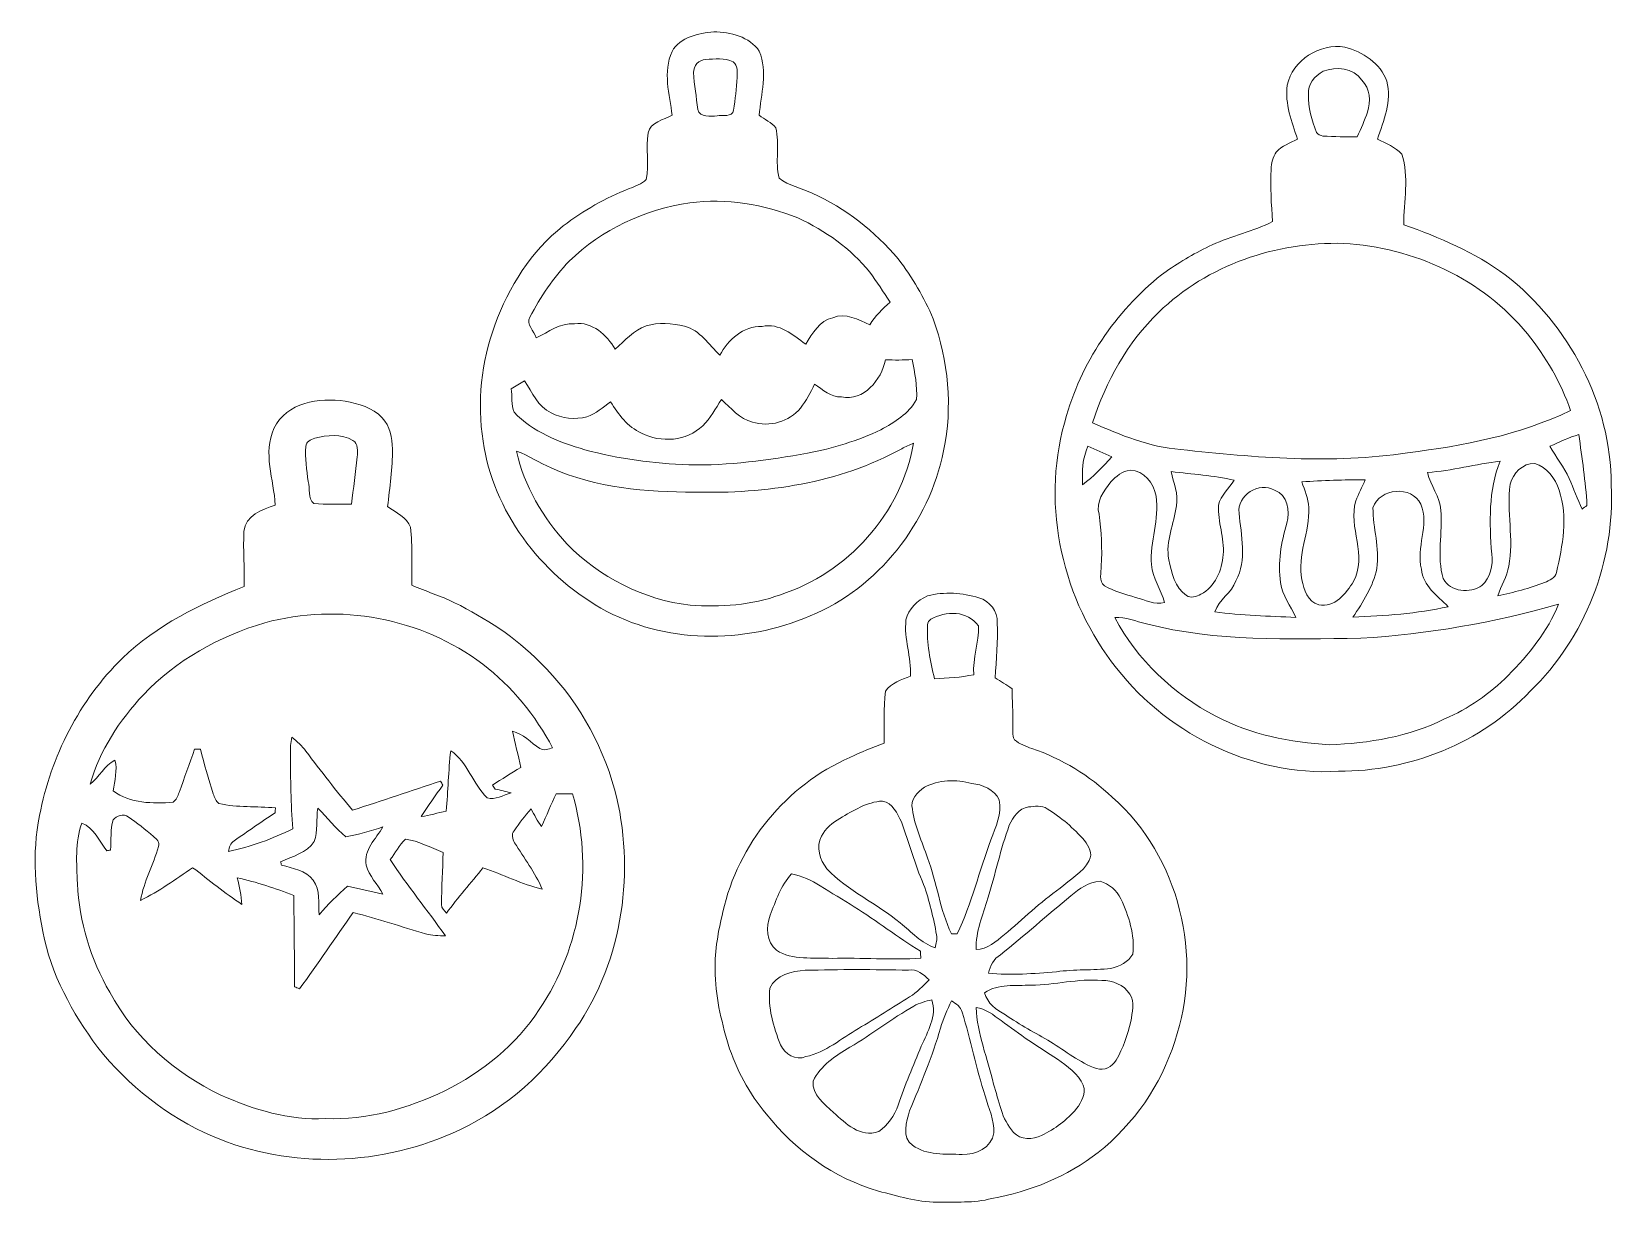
# Model space of a CAD drawing. Header units: centimetres. Extents: x -16.2 to 16.2, y -12 to 12.
import ezdxf

# ---------------------------------------------------------------- set-up
doc = ezdxf.new("R2010")
doc.units = ezdxf.units.CM
doc.header["$MEASUREMENT"] = 0
doc.layers.add('Layer 1', color=7, linetype='Continuous')

msp = doc.modelspace()

# ---------------------------------------------------------------- linework, layer by layer
at = {"layer": 'Layer 1', "color": 253, "lineweight": 9}
for points, knots in [([(-3.09319, 11.55671), (-2.93268, 11.86398), (-2.5485, 11.92713), (-2.23912, 11.96488), (-2.23912, 11.96488), (-1.90045, 11.95853), (-1.50851, 11.86257), (-1.30955, 11.56483), (-1.30955, 11.56483), (-1.1388, 11.14608), (-1.26862, 10.68676), (-1.31484, 10.25461), (-1.31484, 10.25461), (-1.20019, 10.17206), (-1.06084, 10.11138), (-0.97335, 9.99814), (-0.97335, 9.99814), (-0.88621, 9.66618), (-0.99134, 9.3014), (-0.90279, 8.97015), (-0.90279, 8.97015), (-0.71265, 8.80999), (-0.44736, 8.7733), (-0.22793, 8.66005), (-0.22793, 8.66005), (0.45117, 8.35596), (1.05406, 7.88677), (1.53208, 7.31738), (1.53208, 7.31738), (1.81924, 6.94132), (2.06195, 6.52928), (2.2461, 6.09289), (2.2461, 6.09289), (2.55408, 5.23635), (2.64756, 4.28984), (2.45953, 3.39626), (2.45953, 3.39626), (2.16073, 1.922), (1.12744, 0.59697), (-0.27026, 0.01806), (-0.27026, 0.01806), (-1.62422, -0.55838), (-3.25371, -0.55803), (-4.54699, 0.17928), (-4.54699, 0.17928), (-5.79124, 0.89259), (-6.74656, 2.15942), (-6.95752, 3.5917), (-6.95752, 3.5917), (-7.07993, 4.38756), (-6.99562, 5.21236), (-6.71375, 5.96624), (-6.71375, 5.96624), (-6.43188, 6.74447), (-5.97397, 7.47895), (-5.3171, 7.9926), (-5.3171, 7.9926), (-4.90506, 8.30798), (-4.45139, 8.56763), (-3.96737, 8.75566), (-3.96737, 8.75566), (-3.84955, 8.80999), (-3.71161, 8.84279), (-3.6213, 8.94157), (-3.6213, 8.94157), (-3.56027, 9.25484), (-3.63224, 9.57904), (-3.58426, 9.89337), (-3.58426, 9.89337), (-3.53099, 10.11809), (-3.26958, 10.165), (-3.08966, 10.25496), (-3.08966, 10.25496), (-3.14752, 10.68147), (-3.28052, 11.14467), (-3.09319, 11.55671), (-3.09319, 11.55671), (-3.09319, 11.55671), (-3.09319, 11.55671), (-3.09319, 11.55671)], [0, 0, 0, 0, 0.04761905, 0.04761905, 0.04761905, 0.04761905, 0.0952381, 0.0952381, 0.0952381, 0.0952381, 0.14285714, 0.14285714, 0.14285714, 0.14285714, 0.19047619, 0.19047619, 0.19047619, 0.19047619, 0.23809524, 0.23809524, 0.23809524, 0.23809524, 0.28571429, 0.28571429, 0.28571429, 0.28571429, 0.33333333, 0.33333333, 0.33333333, 0.33333333, 0.38095238, 0.38095238, 0.38095238, 0.38095238, 0.42857143, 0.42857143, 0.42857143, 0.42857143, 0.47619048, 0.47619048, 0.47619048, 0.47619048, 0.52380952, 0.52380952, 0.52380952, 0.52380952, 0.57142857, 0.57142857, 0.57142857, 0.57142857, 0.61904762, 0.61904762, 0.61904762, 0.61904762, 0.66666667, 0.66666667, 0.66666667, 0.66666667, 0.71428571, 0.71428571, 0.71428571, 0.71428571, 0.76190476, 0.76190476, 0.76190476, 0.76190476, 0.80952381, 0.80952381, 0.80952381, 0.80952381, 0.85714286, 0.85714286, 0.85714286, 0.85714286, 0.9047619, 0.9047619, 0.9047619, 0.9047619, 1, 1, 1, 1]), ([(9.48439, 10.86774), (9.58741, 11.38244), (10.1522, 11.73628), (10.66232, 11.64738), (10.66232, 11.64738), (11.02533, 11.55671), (11.38834, 11.31859), (11.51886, 10.95417), (11.51886, 10.95417), (11.63352, 10.54248), (11.45148, 10.14913), (11.32978, 9.76531), (11.32978, 9.76531), (11.50546, 9.68205), (11.69031, 9.60479), (11.82825, 9.46121), (11.82825, 9.46121), (11.9743, 8.99449), (11.87235, 8.49672), (11.86459, 8.01765), (11.86459, 8.01765), (12.59589, 7.76294), (13.31591, 7.45426), (13.9428, 6.99247), (13.9428, 6.99247), (15.24843, 5.97365), (16.10744, 4.36569), (16.10709, 2.69599), (16.10709, 2.69599), (16.19176, 1.14377), (15.57263, -0.43244), (14.45539, -1.5137), (14.45539, -1.5137), (13.45279, -2.58297), (11.98559, -3.15976), (10.52897, -3.1573), (10.52897, -3.1573), (8.73227, -3.26066), (6.94969, -2.35649), (5.89312, -0.9161), (5.89312, -0.9161), (4.83055, 0.49431), (4.44496, 2.42436), (4.97413, 4.1191), (4.97413, 4.1191), (5.31068, 5.28821), (6.04199, 6.32749), (7.00648, 7.06479), (7.00648, 7.06479), (7.30776, 7.26376), (7.61749, 7.45497), (7.94699, 7.6049), (7.94699, 7.6049), (8.34845, 7.79257), (8.78695, 7.88535), (9.18453, 8.08044), (9.18453, 8.08044), (9.15666, 8.4371), (9.14079, 8.79517), (9.15278, 9.15289), (9.15278, 9.15289), (9.15808, 9.276), (9.19194, 9.40124), (9.26073, 9.50425), (9.26073, 9.50425), (9.37609, 9.63266), (9.54648, 9.6877), (9.69359, 9.76919), (9.69359, 9.76919), (9.57471, 10.12338), (9.4343, 10.48603), (9.48439, 10.86774), (9.48439, 10.86774), (9.48439, 10.86774), (9.48439, 10.86774), (9.48439, 10.86774)], [0, 0, 0, 0, 0.05, 0.05, 0.05, 0.05, 0.1, 0.1, 0.1, 0.1, 0.15, 0.15, 0.15, 0.15, 0.2, 0.2, 0.2, 0.2, 0.25, 0.25, 0.25, 0.25, 0.3, 0.3, 0.3, 0.3, 0.35, 0.35, 0.35, 0.35, 0.4, 0.4, 0.4, 0.4, 0.45, 0.45, 0.45, 0.45, 0.5, 0.5, 0.5, 0.5, 0.55, 0.55, 0.55, 0.55, 0.6, 0.6, 0.6, 0.6, 0.65, 0.65, 0.65, 0.65, 0.7, 0.7, 0.7, 0.7, 0.75, 0.75, 0.75, 0.75, 0.8, 0.8, 0.8, 0.8, 0.85, 0.85, 0.85, 0.85, 0.9, 0.9, 0.9, 0.9, 1, 1, 1, 1]), ([(-2.40422, 11.39373), (-2.54392, 11.38879), (-2.66069, 11.26991), (-2.65187, 11.12844), (-2.65187, 11.12844), (-2.63987, 10.87585), (-2.59542, 10.62538), (-2.56473, 10.37455), (-2.56473, 10.37455), (-2.53192, 10.19605), (-2.29344, 10.24332), (-2.17138, 10.24156), (-2.17138, 10.24156), (-2.0786, 10.26802), (-1.85177, 10.20416), (-1.83589, 10.36185), (-1.83589, 10.36185), (-1.79814, 10.58128), (-1.77804, 10.80459), (-1.76004, 11.02649), (-1.76004, 11.02649), (-1.76004, 11.13303), (-1.74064, 11.27767), (-1.84577, 11.34505), (-1.84577, 11.34505), (-2.0144, 11.43994), (-2.22112, 11.40714), (-2.40422, 11.39373), (-2.40422, 11.39373), (-2.40422, 11.39373), (-2.40422, 11.39373), (-2.40422, 11.39373)], [0, 0, 0, 0, 0.11111111, 0.11111111, 0.11111111, 0.11111111, 0.22222222, 0.22222222, 0.22222222, 0.22222222, 0.33333333, 0.33333333, 0.33333333, 0.33333333, 0.44444444, 0.44444444, 0.44444444, 0.44444444, 0.55555556, 0.55555556, 0.55555556, 0.55555556, 0.66666667, 0.66666667, 0.66666667, 0.66666667, 0.77777778, 0.77777778, 0.77777778, 0.77777778, 1, 1, 1, 1]), ([(10.2157, 11.15772), (10.05096, 11.06036), (9.89468, 10.89243), (9.91655, 10.68535), (9.91655, 10.68535), (9.90984, 10.41689), (9.98393, 10.15089), (10.08447, 9.90465), (10.08447, 9.90465), (10.10881, 9.85668), (10.1642, 9.83798), (10.21464, 9.83163), (10.21464, 9.83163), (10.44783, 9.81893), (10.68172, 9.81364), (10.91632, 9.81611), (10.91632, 9.81611), (10.99146, 9.98227), (11.06731, 10.14878), (11.12516, 10.32199), (11.12516, 10.32199), (11.1936, 10.54142), (11.17773, 10.8053), (11.01051, 10.97569), (11.01051, 10.97569), (10.83553, 11.23004), (10.48346, 11.25403), (10.2157, 11.15772), (10.2157, 11.15772), (10.2157, 11.15772), (10.2157, 11.15772), (10.2157, 11.15772)], [0, 0, 0, 0, 0.11111111, 0.11111111, 0.11111111, 0.11111111, 0.22222222, 0.22222222, 0.22222222, 0.22222222, 0.33333333, 0.33333333, 0.33333333, 0.33333333, 0.44444444, 0.44444444, 0.44444444, 0.44444444, 0.55555556, 0.55555556, 0.55555556, 0.55555556, 0.66666667, 0.66666667, 0.66666667, 0.66666667, 0.77777778, 0.77777778, 0.77777778, 0.77777778, 1, 1, 1, 1]), ([(-2.73018, 8.46285), (-3.64917, 8.33515), (-4.52723, 7.91675), (-5.19716, 7.27329), (-5.19716, 7.27329), (-5.51783, 6.93356), (-5.78277, 6.54198), (-5.99761, 6.12782), (-5.99761, 6.12782), (-6.0911, 5.98177), (-5.90624, 5.84348), (-5.87132, 5.70801), (-5.87132, 5.70801), (-5.61696, 5.82337), (-5.38131, 6.00964), (-5.08603, 5.99482), (-5.08603, 5.99482), (-4.7202, 6.04103), (-4.43198, 5.76163), (-4.25418, 5.47482), (-4.25418, 5.47482), (-4.05698, 5.6491), (-3.87812, 5.85688), (-3.62271, 5.9479), (-3.62271, 5.9479), (-3.36906, 6.03186), (-3.09354, 5.99764), (-2.83707, 5.94508), (-2.83707, 5.94508), (-2.52099, 5.85688), (-2.33648, 5.57078), (-2.11882, 5.34959), (-2.11882, 5.34959), (-1.94631, 5.66779), (-1.63446, 5.94825), (-1.2531, 5.94014), (-1.2531, 5.94014), (-0.89927, 6.01387), (-0.62481, 5.76304), (-0.36057, 5.57713), (-0.36057, 5.57713), (-0.22193, 5.79303), (-0.07941, 6.05479), (0.19258, 6.11617), (0.19258, 6.11617), (0.45399, 6.22307), (0.71751, 6.07843), (0.95211, 5.97365), (0.95211, 5.97365), (1.05971, 6.15251), (1.21176, 6.29574), (1.36416, 6.43614), (1.36416, 6.43614), (1.2301, 6.64393), (1.09393, 6.85066), (0.94753, 7.04927), (0.94753, 7.04927), (0.56088, 7.53399), (0.03877, 7.89417), (-0.51862, 8.15629), (-0.51862, 8.15629), (-1.21782, 8.4251), (-1.98194, 8.57433), (-2.73018, 8.46285), (-2.73018, 8.46285), (-2.73018, 8.46285), (-2.73018, 8.46285), (-2.73018, 8.46285)], [0, 0, 0, 0, 0.05555556, 0.05555556, 0.05555556, 0.05555556, 0.11111111, 0.11111111, 0.11111111, 0.11111111, 0.16666667, 0.16666667, 0.16666667, 0.16666667, 0.22222222, 0.22222222, 0.22222222, 0.22222222, 0.27777778, 0.27777778, 0.27777778, 0.27777778, 0.33333333, 0.33333333, 0.33333333, 0.33333333, 0.38888889, 0.38888889, 0.38888889, 0.38888889, 0.44444444, 0.44444444, 0.44444444, 0.44444444, 0.5, 0.5, 0.5, 0.5, 0.55555556, 0.55555556, 0.55555556, 0.55555556, 0.61111111, 0.61111111, 0.61111111, 0.61111111, 0.66666667, 0.66666667, 0.66666667, 0.66666667, 0.72222222, 0.72222222, 0.72222222, 0.72222222, 0.77777778, 0.77777778, 0.77777778, 0.77777778, 0.83333333, 0.83333333, 0.83333333, 0.83333333, 0.88888889, 0.88888889, 0.88888889, 0.88888889, 1, 1, 1, 1]), ([(6.85585, 6.22695), (6.2152, 5.611), (5.77705, 4.80984), (5.50294, 3.97058), (5.50294, 3.97058), (6.07656, 3.71305), (6.66958, 3.47493), (7.30317, 3.42095), (7.30317, 3.42095), (8.84163, 3.2562), (10.40656, 3.11897), (11.94467, 3.35675), (11.94467, 3.35675), (13.0852, 3.49433), (14.23208, 3.7187), (15.27524, 4.21717), (15.27524, 4.21717), (15.08686, 4.78973), (14.76795, 5.31643), (14.39436, 5.78633), (14.39436, 5.78633), (13.48384, 6.90887), (12.06496, 7.55692), (10.6348, 7.63594), (10.6348, 7.63594), (9.26038, 7.67263), (7.84892, 7.19567), (6.85585, 6.22695), (6.85585, 6.22695), (6.85585, 6.22695), (6.85585, 6.22695), (6.85585, 6.22695)], [0, 0, 0, 0, 0.11111111, 0.11111111, 0.11111111, 0.11111111, 0.22222222, 0.22222222, 0.22222222, 0.22222222, 0.33333333, 0.33333333, 0.33333333, 0.33333333, 0.44444444, 0.44444444, 0.44444444, 0.44444444, 0.55555556, 0.55555556, 0.55555556, 0.55555556, 0.66666667, 0.66666667, 0.66666667, 0.66666667, 0.77777778, 0.77777778, 0.77777778, 0.77777778, 1, 1, 1, 1]), ([(1.26926, 5.25434), (1.18741, 4.8437), (0.82899, 4.40556), (0.36897, 4.49622), (0.36897, 4.49622), (0.14848, 4.48493), (-0.00991, 4.64686), (-0.1796, 4.75763), (-0.1796, 4.75763), (-0.26039, 4.58688), (-0.3514, 4.42072), (-0.46464, 4.26938), (-0.46464, 4.26938), (-0.69995, 3.98575), (-1.10106, 3.87498), (-1.45101, 3.98293), (-1.45101, 3.98293), (-1.71348, 4.04819), (-1.8874, 4.27573), (-2.08425, 4.4433), (-2.08425, 4.4433), (-2.20878, 4.26268), (-2.29874, 4.05525), (-2.46525, 3.90637), (-2.46525, 3.90637), (-2.79368, 3.58993), (-3.3225, 3.55254), (-3.71831, 3.75786), (-3.71831, 3.75786), (-4.00547, 3.88274), (-4.18998, 4.14238), (-4.35014, 4.3985), (-4.35014, 4.3985), (-4.50219, 4.2842), (-4.64894, 4.15191), (-4.83344, 4.09229), (-4.83344, 4.09229), (-5.07545, 4.02491), (-5.34286, 4.05913), (-5.56616, 4.17061), (-5.56616, 4.17061), (-5.83498, 4.30466), (-5.95492, 4.58335), (-6.10732, 4.82324), (-6.10732, 4.82324), (-6.19799, 4.77068), (-6.2883, 4.71812), (-6.37896, 4.66591), (-6.37896, 4.66591), (-6.3585, 4.5068), (-6.38955, 4.33429), (-6.32287, 4.18436), (-6.32287, 4.18436), (-5.93905, 3.77796), (-5.40036, 3.57018), (-4.87507, 3.41742), (-4.87507, 3.41742), (-4.18292, 3.23186), (-3.46819, 3.1352), (-2.75276, 3.10592), (-2.75276, 3.10592), (-1.93608, 3.09569), (-1.12363, 3.19835), (-0.32212, 3.34828), (-0.32212, 3.34828), (0.19505, 3.44424), (0.70305, 3.60087), (1.1786, 3.82735), (1.1786, 3.82735), (1.45553, 3.97905), (1.75151, 4.15297), (1.90214, 4.44154), (1.90214, 4.44154), (1.93001, 4.71847), (1.8651, 4.99117), (1.81677, 5.26139), (1.81677, 5.26139), (1.63474, 5.24728), (1.45129, 5.25222), (1.26926, 5.25434), (1.26926, 5.25434), (1.26926, 5.25434), (1.26926, 5.25434), (1.26926, 5.25434)], [0, 0, 0, 0, 0.04545455, 0.04545455, 0.04545455, 0.04545455, 0.09090909, 0.09090909, 0.09090909, 0.09090909, 0.13636364, 0.13636364, 0.13636364, 0.13636364, 0.18181818, 0.18181818, 0.18181818, 0.18181818, 0.22727273, 0.22727273, 0.22727273, 0.22727273, 0.27272727, 0.27272727, 0.27272727, 0.27272727, 0.31818182, 0.31818182, 0.31818182, 0.31818182, 0.36363636, 0.36363636, 0.36363636, 0.36363636, 0.40909091, 0.40909091, 0.40909091, 0.40909091, 0.45454545, 0.45454545, 0.45454545, 0.45454545, 0.5, 0.5, 0.5, 0.5, 0.54545455, 0.54545455, 0.54545455, 0.54545455, 0.59090909, 0.59090909, 0.59090909, 0.59090909, 0.63636364, 0.63636364, 0.63636364, 0.63636364, 0.68181818, 0.68181818, 0.68181818, 0.68181818, 0.72727273, 0.72727273, 0.72727273, 0.72727273, 0.77272727, 0.77272727, 0.77272727, 0.77272727, 0.81818182, 0.81818182, 0.81818182, 0.81818182, 0.86363636, 0.86363636, 0.86363636, 0.86363636, 0.90909091, 0.90909091, 0.90909091, 0.90909091, 1, 1, 1, 1]), ([(-11.23142, 3.85311), (-10.97072, 4.39144), (-10.30362, 4.48705), (-9.77445, 4.41155), (-9.77445, 4.41155), (-9.50316, 4.35934), (-9.21247, 4.2775), (-9.01704, 4.06936), (-9.01704, 4.06936), (-8.85723, 3.90214), (-8.81489, 3.65872), (-8.81066, 3.43577), (-8.81066, 3.43577), (-8.80184, 3.03995), (-8.86464, 2.64802), (-8.90803, 2.25573), (-8.90803, 2.25573), (-8.74187, 2.13367), (-8.51362, 2.04018), (-8.43813, 1.83204), (-8.43813, 1.83204), (-8.39579, 1.43905), (-8.4159, 1.04252), (-8.4159, 0.64777), (-8.4159, 0.64777), (-8.12698, 0.52006), (-7.82218, 0.43151), (-7.53925, 0.2897), (-7.53925, 0.2897), (-6.90319, -0.0278), (-6.29324, -0.41586), (-5.79476, -0.92739), (-5.79476, -0.92739), (-5.06346, -1.63471), (-4.5424, -2.54875), (-4.26618, -3.52489), (-4.26618, -3.52489), (-3.83544, -5.16848), (-4.08767, -7.00998), (-5.06381, -8.41615), (-5.06381, -8.41615), (-5.65471, -9.29775), (-6.4728, -10.03329), (-7.43412, -10.48872), (-7.43412, -10.48872), (-8.99975, -11.23167), (-10.88782, -11.30258), (-12.48625, -10.61854), (-12.48625, -10.61854), (-13.40736, -10.22802), (-14.20746, -9.5782), (-14.83505, -8.80386), (-14.83505, -8.80386), (-15.35328, -8.09583), (-15.79496, -7.30208), (-15.95653, -6.43037), (-15.95653, -6.43037), (-16.11387, -5.6532), (-16.18477, -4.84251), (-16.02285, -4.06041), (-16.02285, -4.06041), (-15.79496, -2.8532), (-15.20687, -1.70914), (-14.33057, -0.84413), (-14.33057, -0.84413), (-13.62678, -0.16786), (-12.74096, 0.271), (-11.83855, 0.61813), (-11.83855, 0.61813), (-11.8315, 0.9949), (-11.86466, 1.37272), (-11.8442, 1.74843), (-11.8442, 1.74843), (-11.81315, 2.07122), (-11.47413, 2.20246), (-11.20391, 2.28677), (-11.20391, 2.28677), (-11.2353, 2.80641), (-11.46284, 3.3511), (-11.23142, 3.85311), (-11.23142, 3.85311), (-11.23142, 3.85311), (-11.23142, 3.85311), (-11.23142, 3.85311)], [0, 0, 0, 0, 0.04545455, 0.04545455, 0.04545455, 0.04545455, 0.09090909, 0.09090909, 0.09090909, 0.09090909, 0.13636364, 0.13636364, 0.13636364, 0.13636364, 0.18181818, 0.18181818, 0.18181818, 0.18181818, 0.22727273, 0.22727273, 0.22727273, 0.22727273, 0.27272727, 0.27272727, 0.27272727, 0.27272727, 0.31818182, 0.31818182, 0.31818182, 0.31818182, 0.36363636, 0.36363636, 0.36363636, 0.36363636, 0.40909091, 0.40909091, 0.40909091, 0.40909091, 0.45454545, 0.45454545, 0.45454545, 0.45454545, 0.5, 0.5, 0.5, 0.5, 0.54545455, 0.54545455, 0.54545455, 0.54545455, 0.59090909, 0.59090909, 0.59090909, 0.59090909, 0.63636364, 0.63636364, 0.63636364, 0.63636364, 0.68181818, 0.68181818, 0.68181818, 0.68181818, 0.72727273, 0.72727273, 0.72727273, 0.72727273, 0.77272727, 0.77272727, 0.77272727, 0.77272727, 0.81818182, 0.81818182, 0.81818182, 0.81818182, 0.86363636, 0.86363636, 0.86363636, 0.86363636, 0.90909091, 0.90909091, 0.90909091, 0.90909091, 1, 1, 1, 1]), ([(-10.39851, 3.65096), (-10.47895, 3.62592), (-10.57843, 3.58464), (-10.57949, 3.48516), (-10.57949, 3.48516), (-10.60171, 3.24597), (-10.55444, 3.00573), (-10.53433, 2.76725), (-10.53433, 2.76725), (-10.48847, 2.62791), (-10.54421, 2.424), (-10.41862, 2.31746), (-10.41862, 2.31746), (-10.16251, 2.28995), (-9.90321, 2.30829), (-9.64569, 2.30441), (-9.64569, 2.30441), (-9.60688, 2.6272), (-9.56525, 2.94964), (-9.52715, 3.27243), (-9.52715, 3.27243), (-9.52292, 3.38321), (-9.49999, 3.54548), (-9.61993, 3.60863), (-9.61993, 3.60863), (-9.85312, 3.74339), (-10.14769, 3.7194), (-10.39851, 3.65096), (-10.39851, 3.65096), (-10.39851, 3.65096), (-10.39851, 3.65096), (-10.39851, 3.65096)], [0, 0, 0, 0, 0.11111111, 0.11111111, 0.11111111, 0.11111111, 0.22222222, 0.22222222, 0.22222222, 0.22222222, 0.33333333, 0.33333333, 0.33333333, 0.33333333, 0.44444444, 0.44444444, 0.44444444, 0.44444444, 0.55555556, 0.55555556, 0.55555556, 0.55555556, 0.66666667, 0.66666667, 0.66666667, 0.66666667, 0.77777778, 0.77777778, 0.77777778, 0.77777778, 1, 1, 1, 1]), ([(14.85156, 3.48974), (14.98349, 3.27032), (15.13695, 3.06182), (15.24773, 2.8297), (15.24773, 2.8297), (15.33627, 2.6212), (15.422, 2.4106), (15.51125, 2.20211), (15.51125, 2.20211), (15.54441, 2.22786), (15.57722, 2.25326), (15.61109, 2.27831), (15.61109, 2.27831), (15.58674, 2.76443), (15.50949, 3.24562), (15.44599, 3.72752), (15.44599, 3.72752), (15.23891, 3.67248), (15.04946, 3.56947), (14.85156, 3.48974), (14.85156, 3.48974), (14.85156, 3.48974), (14.85156, 3.48974), (14.85156, 3.48974)], [0, 0, 0, 0, 0.14285714, 0.14285714, 0.14285714, 0.14285714, 0.28571429, 0.28571429, 0.28571429, 0.28571429, 0.42857143, 0.42857143, 0.42857143, 0.42857143, 0.57142857, 0.57142857, 0.57142857, 0.57142857, 0.71428571, 0.71428571, 0.71428571, 0.71428571, 1, 1, 1, 1]), ([(1.60193, 3.43824), (0.31958, 2.72986), (-1.1829, 2.51396), (-2.63035, 2.551), (-2.63035, 2.551), (-3.62306, 2.55171), (-4.64612, 2.63814), (-5.5644, 3.04419), (-5.5644, 3.04419), (-5.80464, 3.14861), (-6.02372, 3.29713), (-6.27031, 3.38709), (-6.27031, 3.38709), (-6.12249, 2.672), (-5.7295, 2.0296), (-5.24584, 1.49126), (-5.24584, 1.49126), (-4.57204, 0.81569), (-3.67774, 0.34896), (-2.72524, 0.23854), (-2.72524, 0.23854), (-2.10541, 0.2008), (-1.46653, 0.23502), (-0.87845, 0.45197), (-0.87845, 0.45197), (0.49703, 0.89401), (1.59699, 2.12061), (1.84534, 3.54972), (1.84534, 3.54972), (1.76174, 3.51761), (1.68025, 3.48128), (1.60193, 3.43824)], [0, 0, 0, 0, 0.11111111, 0.11111111, 0.11111111, 0.11111111, 0.22222222, 0.22222222, 0.22222222, 0.22222222, 0.33333333, 0.33333333, 0.33333333, 0.33333333, 0.44444444, 0.44444444, 0.44444444, 0.44444444, 0.55555556, 0.55555556, 0.55555556, 0.55555556, 0.66666667, 0.66666667, 0.66666667, 0.66666667, 0.77777778, 0.77777778, 0.77777778, 0.77777778, 1, 1, 1, 1]), ([(5.40734, 3.4908), (5.3008, 3.24315), (5.28352, 2.96728), (5.30186, 2.70058), (5.30186, 2.70058), (5.52164, 2.8678), (5.71743, 3.06641), (5.89876, 3.27384), (5.89876, 3.27384), (5.73296, 3.34193), (5.57209, 3.42025), (5.40734, 3.4908), (5.40734, 3.4908), (5.40734, 3.4908), (5.40734, 3.4908), (5.40734, 3.4908)], [0, 0, 0, 0, 0.2, 0.2, 0.2, 0.2, 0.4, 0.4, 0.4, 0.4, 0.6, 0.6, 0.6, 0.6, 1, 1, 1, 1]), ([(6.27094, 2.99832), (6.11008, 2.98527), (5.98413, 2.86991), (5.87971, 2.75808), (5.87971, 2.75808), (5.72731, 2.57781), (5.56997, 2.34921), (5.63594, 2.09839), (5.63594, 2.09839), (5.67933, 1.74667), (5.71038, 1.39389), (5.67722, 1.03864), (5.67722, 1.03864), (5.69274, 0.91623), (5.61583, 0.72079), (5.75165, 0.63683), (5.75165, 0.63683), (5.94498, 0.51689), (6.17146, 0.46891), (6.38454, 0.39482), (6.38454, 0.39482), (6.57609, 0.35249), (6.77259, 0.23537), (6.97403, 0.29217), (6.97403, 0.29217), (6.91123, 0.55957), (6.73132, 0.78747), (6.70662, 1.06757), (6.70662, 1.06757), (6.67523, 1.53747), (6.87701, 1.99573), (6.80223, 2.46775), (6.80223, 2.46775), (6.75636, 2.73198), (6.5574, 2.99691), (6.27094, 2.99832), (6.27094, 2.99832), (6.27094, 2.99832), (6.27094, 2.99832), (6.27094, 2.99832)], [0, 0, 0, 0, 0.09090909, 0.09090909, 0.09090909, 0.09090909, 0.18181818, 0.18181818, 0.18181818, 0.18181818, 0.27272727, 0.27272727, 0.27272727, 0.27272727, 0.36363636, 0.36363636, 0.36363636, 0.36363636, 0.45454545, 0.45454545, 0.45454545, 0.45454545, 0.54545455, 0.54545455, 0.54545455, 0.54545455, 0.63636364, 0.63636364, 0.63636364, 0.63636364, 0.72727273, 0.72727273, 0.72727273, 0.72727273, 0.81818182, 0.81818182, 0.81818182, 0.81818182, 1, 1, 1, 1]), ([(7.11232, 2.9694), (7.15712, 2.74044), (7.26613, 2.51043), (7.21709, 2.27372), (7.21709, 2.27372), (7.17546, 1.9026), (6.98708, 1.55017), (7.06469, 1.16917), (7.06469, 1.16917), (7.11937, 0.90459), (7.18569, 0.6012), (7.42382, 0.43716), (7.42382, 0.43716), (7.51343, 0.37401), (7.62878, 0.41952), (7.71768, 0.4615), (7.71768, 0.4615), (8.00873, 0.61637), (8.15125, 0.95504), (8.17418, 1.27042), (8.17418, 1.27042), (8.20804, 1.61402), (8.05564, 1.94246), (8.08175, 2.28501), (8.08175, 2.28501), (8.12056, 2.48856), (8.29518, 2.62473), (8.40101, 2.79442), (8.40101, 2.79442), (7.97768, 2.89355), (7.54235, 2.91754), (7.11232, 2.9694), (7.11232, 2.9694), (7.11232, 2.9694), (7.11232, 2.9694), (7.11232, 2.9694)], [0, 0, 0, 0, 0.1, 0.1, 0.1, 0.1, 0.2, 0.2, 0.2, 0.2, 0.3, 0.3, 0.3, 0.3, 0.4, 0.4, 0.4, 0.4, 0.5, 0.5, 0.5, 0.5, 0.6, 0.6, 0.6, 0.6, 0.7, 0.7, 0.7, 0.7, 0.8, 0.8, 0.8, 0.8, 1, 1, 1, 1]), ([(12.35107, 2.94999), (12.41457, 2.68329), (12.60542, 2.46175), (12.62376, 2.18164), (12.62376, 2.18164), (12.66716, 1.71845), (12.53663, 1.2369), (12.67351, 0.78288), (12.67351, 0.78288), (12.81638, 0.50172), (13.22454, 0.47808), (13.46549, 0.64106), (13.46549, 0.64106), (13.63835, 0.80193), (13.69727, 1.05593), (13.66375, 1.28453), (13.66375, 1.28453), (13.61966, 1.922), (13.59355, 2.58099), (13.83626, 3.18565), (13.83626, 3.18565), (13.3392, 3.11792), (12.85166, 2.99197), (12.35107, 2.94999), (12.35107, 2.94999), (12.35107, 2.94999), (12.35107, 2.94999), (12.35107, 2.94999)], [0, 0, 0, 0, 0.125, 0.125, 0.125, 0.125, 0.25, 0.25, 0.25, 0.25, 0.375, 0.375, 0.375, 0.375, 0.5, 0.5, 0.5, 0.5, 0.625, 0.625, 0.625, 0.625, 0.75, 0.75, 0.75, 0.75, 1, 1, 1, 1]), ([(14.03876, 2.71081), (13.96538, 2.15554), (14.12131, 1.59074), (14.01441, 1.03829), (14.01441, 1.03829), (13.97808, 0.82239), (13.85531, 0.63754), (13.79005, 0.43116), (13.79005, 0.43116), (14.1139, 0.50101), (14.43775, 0.5818), (14.74643, 0.7035), (14.74643, 0.7035), (14.84344, 0.74654), (14.96092, 0.79452), (14.9902, 0.90847), (14.9902, 0.90847), (15.10803, 1.45598), (15.23397, 2.0423), (15.04029, 2.58875), (15.04029, 2.58875), (14.97009, 2.83393), (14.79088, 3.0583), (14.54358, 3.13838), (14.54358, 3.13838), (14.29734, 3.14437), (14.1012, 2.93306), (14.03876, 2.71081), (14.03876, 2.71081), (14.03876, 2.71081), (14.03876, 2.71081), (14.03876, 2.71081)], [0, 0, 0, 0, 0.11111111, 0.11111111, 0.11111111, 0.11111111, 0.22222222, 0.22222222, 0.22222222, 0.22222222, 0.33333333, 0.33333333, 0.33333333, 0.33333333, 0.44444444, 0.44444444, 0.44444444, 0.44444444, 0.55555556, 0.55555556, 0.55555556, 0.55555556, 0.66666667, 0.66666667, 0.66666667, 0.66666667, 0.77777778, 0.77777778, 0.77777778, 0.77777778, 1, 1, 1, 1]), ([(8.49838, 2.12026), (8.54424, 1.66447), (8.66454, 1.16564), (8.43594, 0.73737), (8.43594, 0.73737), (8.34422, 0.49007), (8.08704, 0.35496), (8.00273, 0.10484), (8.00273, 0.10484), (8.55236, 0.02688), (9.10869, 0.01806), (9.66255, -0.01052), (9.66255, -0.01052), (9.54895, 0.22091), (9.38421, 0.43857), (9.34822, 0.70033), (9.34822, 0.70033), (9.28508, 1.11132), (9.36022, 1.52407), (9.47628, 1.91777), (9.47628, 1.91777), (9.5426, 2.16506), (9.4978, 2.49138), (9.22369, 2.59122), (9.22369, 2.59122), (8.91078, 2.77678), (8.45217, 2.48221), (8.49838, 2.12026), (8.49838, 2.12026), (8.49838, 2.12026), (8.49838, 2.12026), (8.49838, 2.12026)], [0, 0, 0, 0, 0.11111111, 0.11111111, 0.11111111, 0.11111111, 0.22222222, 0.22222222, 0.22222222, 0.22222222, 0.33333333, 0.33333333, 0.33333333, 0.33333333, 0.44444444, 0.44444444, 0.44444444, 0.44444444, 0.55555556, 0.55555556, 0.55555556, 0.55555556, 0.66666667, 0.66666667, 0.66666667, 0.66666667, 0.77777778, 0.77777778, 0.77777778, 0.77777778, 1, 1, 1, 1]), ([(9.78179, 2.75985), (9.84105, 2.5891), (9.91725, 2.42118), (9.92466, 2.23668), (9.92466, 2.23668), (9.95183, 1.73503), (9.67878, 1.26019), (9.78496, 0.75677), (9.78496, 0.75677), (9.82377, 0.55675), (9.90279, 0.30628), (10.12716, 0.24666), (10.12716, 0.24666), (10.45277, 0.17751), (10.69442, 0.48126), (10.838, 0.72538), (10.838, 0.72538), (11.12799, 1.24467), (10.72547, 1.83345), (10.88598, 2.37532), (10.88598, 2.37532), (10.94172, 2.52031), (11.01792, 2.65578), (11.07648, 2.79936), (11.07648, 2.79936), (10.64398, 2.80606), (10.21253, 2.78842), (9.78179, 2.75985), (9.78179, 2.75985), (9.78179, 2.75985), (9.78179, 2.75985), (9.78179, 2.75985)], [0, 0, 0, 0, 0.11111111, 0.11111111, 0.11111111, 0.11111111, 0.22222222, 0.22222222, 0.22222222, 0.22222222, 0.33333333, 0.33333333, 0.33333333, 0.33333333, 0.44444444, 0.44444444, 0.44444444, 0.44444444, 0.55555556, 0.55555556, 0.55555556, 0.55555556, 0.66666667, 0.66666667, 0.66666667, 0.66666667, 0.77777778, 0.77777778, 0.77777778, 0.77777778, 1, 1, 1, 1]), ([(11.23664, 2.23209), (11.23523, 1.81652), (11.38128, 1.408), (11.31425, 0.99067), (11.31425, 0.99067), (11.24299, 0.61884), (11.03097, 0.30169), (10.82671, -0.0084), (10.82671, -0.0084), (11.47971, 0.02511), (12.13517, 0.06427), (12.77511, 0.20856), (12.77511, 0.20856), (12.54933, 0.42904), (12.26287, 0.63718), (12.22901, 0.97726), (12.22901, 0.97726), (12.10906, 1.41859), (12.39552, 1.87226), (12.21631, 2.30229), (12.21631, 2.30229), (12.02863, 2.69035), (11.37493, 2.64272), (11.23664, 2.23209), (11.23664, 2.23209), (11.23664, 2.23209), (11.23664, 2.23209), (11.23664, 2.23209)], [0, 0, 0, 0, 0.125, 0.125, 0.125, 0.125, 0.25, 0.25, 0.25, 0.25, 0.375, 0.375, 0.375, 0.375, 0.5, 0.5, 0.5, 0.5, 0.625, 0.625, 0.625, 0.625, 0.75, 0.75, 0.75, 0.75, 1, 1, 1, 1]), ([(2.13004, 0.42869), (2.47435, 0.52147), (2.84265, 0.49007), (3.18237, 0.39165), (3.18237, 0.39165), (3.39898, 0.32215), (3.57325, 0.11754), (3.55526, -0.12164), (3.55526, -0.12164), (3.57184, -0.49629), (3.53691, -0.87271), (3.51187, -1.247), (3.51187, -1.247), (3.62793, -1.31932), (3.74294, -1.39305), (3.85829, -1.46784), (3.85829, -1.46784), (3.86147, -1.70738), (3.87981, -1.94797), (3.87488, -2.18786), (3.87488, -2.18786), (3.88475, -2.29017), (3.84595, -2.41823), (3.90839, -2.51312), (3.90839, -2.51312), (4.01034, -2.60132), (4.13981, -2.64612), (4.26505, -2.69233), (4.26505, -2.69233), (4.87535, -2.89871), (5.44297, -3.24302), (5.90723, -3.68928), (5.90723, -3.68928), (7.28624, -4.89367), (7.77589, -6.96447), (7.18499, -8.68215), (7.18499, -8.68215), (6.90241, -9.57185), (6.35032, -10.37125), (5.61795, -10.95086), (5.61795, -10.95086), (4.98789, -11.44228), (4.22871, -11.75202), (3.44378, -11.89137), (3.44378, -11.89137), (3.07619, -11.99014), (2.69625, -11.9591), (2.32089, -11.96369), (2.32089, -11.96369), (1.91131, -11.97462), (1.51973, -11.83139), (1.12497, -11.74214), (1.12497, -11.74214), (0.2201, -11.47297), (-0.58706, -10.90535), (-1.16526, -10.16099), (-1.16526, -10.16099), (-1.52262, -9.74789), (-1.78051, -9.25435), (-1.94772, -8.73612), (-1.94772, -8.73612), (-2.08742, -8.24118), (-2.21477, -7.73565), (-2.20948, -7.21777), (-2.20948, -7.21777), (-2.22501, -6.81666), (-2.14563, -6.41978), (-2.05179, -6.03243), (-2.05179, -6.03243), (-1.75122, -4.6499), (-0.75251, -3.44022), (0.54289, -2.87401), (0.54289, -2.87401), (0.77149, -2.76536), (1.00644, -2.67117), (1.24386, -2.58297), (1.24386, -2.58297), (1.2495, -2.22773), (1.23116, -1.87071), (1.26926, -1.51758), (1.26926, -1.51758), (1.38991, -1.35213), (1.59805, -1.2784), (1.78396, -1.21349), (1.78396, -1.21349), (1.80231, -0.82473), (1.64391, -0.4522), (1.68977, -0.06343), (1.68977, -0.06343), (1.74022, 0.16199), (1.92296, 0.33944), (2.13004, 0.42869), (2.13004, 0.42869), (2.13004, 0.42869), (2.13004, 0.42869), (2.13004, 0.42869)], [0, 0, 0, 0, 0.04, 0.04, 0.04, 0.04, 0.08, 0.08, 0.08, 0.08, 0.12, 0.12, 0.12, 0.12, 0.16, 0.16, 0.16, 0.16, 0.2, 0.2, 0.2, 0.2, 0.24, 0.24, 0.24, 0.24, 0.28, 0.28, 0.28, 0.28, 0.32, 0.32, 0.32, 0.32, 0.36, 0.36, 0.36, 0.36, 0.4, 0.4, 0.4, 0.4, 0.44, 0.44, 0.44, 0.44, 0.48, 0.48, 0.48, 0.48, 0.52, 0.52, 0.52, 0.52, 0.56, 0.56, 0.56, 0.56, 0.6, 0.6, 0.6, 0.6, 0.64, 0.64, 0.64, 0.64, 0.68, 0.68, 0.68, 0.68, 0.72, 0.72, 0.72, 0.72, 0.76, 0.76, 0.76, 0.76, 0.8, 0.8, 0.8, 0.8, 0.84, 0.84, 0.84, 0.84, 0.88, 0.88, 0.88, 0.88, 0.92, 0.92, 0.92, 0.92, 1, 1, 1, 1]), ([(-11.41628, -0.11988), (-12.3462, -0.39716), (-13.23132, -0.88117), (-13.90054, -1.59202), (-13.90054, -1.59202), (-14.38596, -2.11201), (-14.79412, -2.73043), (-14.98745, -3.42011), (-14.98745, -3.42011), (-14.80718, -3.26913), (-14.69288, -3.04194), (-14.48262, -2.92975), (-14.48262, -2.92975), (-14.42194, -3.13648), (-14.49567, -3.34991), (-14.51649, -3.55805), (-14.51649, -3.55805), (-14.16865, -3.81487), (-13.70827, -3.82228), (-13.29482, -3.78841), (-13.29482, -3.78841), (-13.22356, -3.74573), (-13.19886, -3.66177), (-13.16852, -3.59015), (-13.16852, -3.59015), (-13.06481, -3.29453), (-12.95862, -2.99996), (-12.85385, -2.70468), (-12.85385, -2.70468), (-12.81363, -2.70433), (-12.77306, -2.70468), (-12.73284, -2.70468), (-12.73284, -2.70468), (-12.65664, -3.0123), (-12.56704, -3.3164), (-12.47214, -3.61873), (-12.47214, -3.61873), (-12.44639, -3.69034), (-12.42134, -3.77078), (-12.35608, -3.81699), (-12.35608, -3.81699), (-11.9779, -3.90201), (-11.58561, -3.87132), (-11.20144, -3.90377), (-11.20144, -3.90377), (-11.20249, -3.92882), (-11.20496, -3.97891), (-11.20602, -4.00396), (-11.20602, -4.00396), (-11.48966, -4.18917), (-11.76659, -4.38531), (-12.04563, -4.57687), (-12.04563, -4.57687), (-12.1236, -4.62379), (-12.14159, -4.71587), (-12.16346, -4.79701), (-12.16346, -4.79701), (-11.70697, -4.70352), (-11.26282, -4.53948), (-10.84584, -4.33346), (-10.84584, -4.33346), (-10.88711, -3.82581), (-10.89346, -3.31569), (-10.89452, -2.80663), (-10.89452, -2.80663), (-10.90122, -2.68951), (-10.89064, -2.57451), (-10.86489, -2.46091), (-10.86489, -2.46091), (-10.75588, -2.54205), (-10.66027, -2.63836), (-10.57914, -2.74737), (-10.57914, -2.74737), (-10.26657, -3.15236), (-9.9586, -3.56158), (-9.62628, -3.95069), (-9.62628, -3.95069), (-9.02162, -3.76548), (-8.42684, -3.551), (-7.82465, -3.35838), (-7.82465, -3.35838), (-7.81336, -3.37919), (-7.79043, -3.42047), (-7.77879, -3.44128), (-7.77879, -3.44128), (-7.93083, -3.65118), (-8.08323, -3.86179), (-8.21941, -4.08298), (-8.21941, -4.08298), (-8.04831, -4.05441), (-7.88074, -4.00855), (-7.71176, -3.9701), (-7.71176, -3.9701), (-7.66907, -3.55981), (-7.66519, -3.14671), (-7.61792, -2.73714), (-7.61792, -2.73714), (-7.26585, -2.96503), (-7.17024, -3.42082), (-6.87144, -3.69775), (-6.87144, -3.69775), (-6.71269, -3.75349), (-6.53948, -3.64272), (-6.38496, -3.59897), (-6.38496, -3.59897), (-6.4915, -3.56793), (-6.60192, -3.54394), (-6.70987, -3.52277), (-6.70987, -3.52277), (-6.72821, -3.4949), (-6.74621, -3.46703), (-6.7642, -3.43916), (-6.7642, -3.43916), (-6.57405, -3.31499), (-6.38002, -3.1961), (-6.18564, -3.07827), (-6.18564, -3.07827), (-6.23644, -2.82851), (-6.30276, -2.58227), (-6.35639, -2.33321), (-6.35639, -2.33321), (-6.1359, -2.39247), (-5.98209, -2.57204), (-5.793, -2.68951), (-5.793, -2.68951), (-5.71504, -2.74666), (-5.61873, -2.69269), (-5.53477, -2.68034), (-5.53477, -2.68034), (-5.88296, -2.01853), (-6.36485, -1.41951), (-6.96387, -0.96796), (-6.96387, -0.96796), (-8.21094, -0.01757), (-9.9078, 0.29252), (-11.41628, -0.11988), (-11.41628, -0.11988), (-11.41628, -0.11988), (-11.41628, -0.11988), (-11.41628, -0.11988)], [0, 0, 0, 0, 0.02777778, 0.02777778, 0.02777778, 0.02777778, 0.05555556, 0.05555556, 0.05555556, 0.05555556, 0.08333333, 0.08333333, 0.08333333, 0.08333333, 0.11111111, 0.11111111, 0.11111111, 0.11111111, 0.13888889, 0.13888889, 0.13888889, 0.13888889, 0.16666667, 0.16666667, 0.16666667, 0.16666667, 0.19444444, 0.19444444, 0.19444444, 0.19444444, 0.22222222, 0.22222222, 0.22222222, 0.22222222, 0.25, 0.25, 0.25, 0.25, 0.27777778, 0.27777778, 0.27777778, 0.27777778, 0.30555556, 0.30555556, 0.30555556, 0.30555556, 0.33333333, 0.33333333, 0.33333333, 0.33333333, 0.36111111, 0.36111111, 0.36111111, 0.36111111, 0.38888889, 0.38888889, 0.38888889, 0.38888889, 0.41666667, 0.41666667, 0.41666667, 0.41666667, 0.44444444, 0.44444444, 0.44444444, 0.44444444, 0.47222222, 0.47222222, 0.47222222, 0.47222222, 0.5, 0.5, 0.5, 0.5, 0.52777778, 0.52777778, 0.52777778, 0.52777778, 0.55555556, 0.55555556, 0.55555556, 0.55555556, 0.58333333, 0.58333333, 0.58333333, 0.58333333, 0.61111111, 0.61111111, 0.61111111, 0.61111111, 0.63888889, 0.63888889, 0.63888889, 0.63888889, 0.66666667, 0.66666667, 0.66666667, 0.66666667, 0.69444444, 0.69444444, 0.69444444, 0.69444444, 0.72222222, 0.72222222, 0.72222222, 0.72222222, 0.75, 0.75, 0.75, 0.75, 0.77777778, 0.77777778, 0.77777778, 0.77777778, 0.80555556, 0.80555556, 0.80555556, 0.80555556, 0.83333333, 0.83333333, 0.83333333, 0.83333333, 0.86111111, 0.86111111, 0.86111111, 0.86111111, 0.88888889, 0.88888889, 0.88888889, 0.88888889, 0.91666667, 0.91666667, 0.91666667, 0.91666667, 0.94444444, 0.94444444, 0.94444444, 0.94444444, 1, 1, 1, 1]), ([(2.19565, -0.04968), (2.15685, -0.07437), (2.12792, -0.11282), (2.13039, -0.16115), (2.13039, -0.16115), (2.10816, -0.53545), (2.18648, -0.90375), (2.27185, -1.2657), (2.27185, -1.2657), (2.53996, -1.2523), (2.80984, -1.23889), (3.07372, -1.18209), (3.07372, -1.18209), (3.05326, -0.84343), (3.1859, -0.52028), (3.16932, -0.18479), (3.16932, -0.18479), (2.95448, 0.13589), (2.49975, 0.12248), (2.19565, -0.04968), (2.19565, -0.04968), (2.19565, -0.04968), (2.19565, -0.04968), (2.19565, -0.04968)], [0, 0, 0, 0, 0.14285714, 0.14285714, 0.14285714, 0.14285714, 0.28571429, 0.28571429, 0.28571429, 0.28571429, 0.42857143, 0.42857143, 0.42857143, 0.42857143, 0.57142857, 0.57142857, 0.57142857, 0.57142857, 0.71428571, 0.71428571, 0.71428571, 0.71428571, 1, 1, 1, 1]), ([(10.98723, -0.43773), (9.52426, -0.45396), (8.03483, -0.51605), (6.60608, -0.14034), (6.60608, -0.14034), (6.39053, -0.10295), (6.1831, 0.01135), (5.95979, -0.0144), (5.95979, -0.0144), (6.41593, -0.88082), (7.16135, -1.57473), (8.02284, -2.03229), (8.02284, -2.03229), (8.73827, -2.40588), (9.54789, -2.56957), (10.3487, -2.61296), (10.3487, -2.61296), (11.15621, -2.58862), (11.97113, -2.44715), (12.70102, -2.08626), (12.70102, -2.08626), (13.18644, -1.87777), (13.62495, -1.5705), (14.00136, -1.20079), (14.00136, -1.20079), (14.41552, -0.77252), (14.81522, -0.30156), (15.0283, 0.26289), (15.0283, 0.26289), (13.71385, -0.12552), (12.35354, -0.34848), (10.98723, -0.43773)], [0, 0, 0, 0, 0.11111111, 0.11111111, 0.11111111, 0.11111111, 0.22222222, 0.22222222, 0.22222222, 0.22222222, 0.33333333, 0.33333333, 0.33333333, 0.33333333, 0.44444444, 0.44444444, 0.44444444, 0.44444444, 0.55555556, 0.55555556, 0.55555556, 0.55555556, 0.66666667, 0.66666667, 0.66666667, 0.66666667, 0.77777778, 0.77777778, 0.77777778, 0.77777778, 1, 1, 1, 1]), ([(2.06548, -3.48397), (1.92296, -3.5838), (1.76844, -3.73973), (1.82277, -3.93446), (1.82277, -3.93446), (1.8651, -4.28019), (2.0235, -4.59698), (2.12686, -4.92683), (2.12686, -4.92683), (2.32618, -5.43271), (2.38192, -5.98587), (2.61758, -6.4787), (2.61758, -6.4787), (2.64721, -6.47834), (2.70683, -6.47764), (2.73646, -6.47729), (2.73646, -6.47729), (3.03703, -5.86416), (3.1852, -5.19176), (3.42755, -4.55571), (3.42755, -4.55571), (3.52033, -4.29536), (3.65686, -4.02936), (3.59583, -3.74291), (3.59583, -3.74291), (3.49599, -3.53159), (3.25716, -3.42505), (3.03385, -3.40636), (3.03385, -3.40636), (2.71565, -3.32063), (2.36075, -3.32592), (2.06548, -3.48397), (2.06548, -3.48397), (2.06548, -3.48397), (2.06548, -3.48397), (2.06548, -3.48397)], [0, 0, 0, 0, 0.1, 0.1, 0.1, 0.1, 0.2, 0.2, 0.2, 0.2, 0.3, 0.3, 0.3, 0.3, 0.4, 0.4, 0.4, 0.4, 0.5, 0.5, 0.5, 0.5, 0.6, 0.6, 0.6, 0.6, 0.7, 0.7, 0.7, 0.7, 0.8, 0.8, 0.8, 0.8, 1, 1, 1, 1]), ([(-5.45998, -3.61626), (-5.57216, -3.83286), (-5.65471, -4.06288), (-5.75878, -4.28336), (-5.75878, -4.28336), (-5.84592, -4.17365), (-5.90906, -4.04841), (-5.97433, -3.92565), (-5.97433, -3.92565), (-6.09745, -4.06852), (-6.21457, -4.21669), (-6.32358, -4.3712), (-6.32358, -4.3712), (-6.37967, -4.44035), (-6.35603, -4.54618), (-6.31229, -4.61779), (-6.31229, -4.61779), (-6.1165, -4.9293), (-5.89777, -5.22845), (-5.74502, -5.56536), (-5.74502, -5.56536), (-6.16553, -5.46905), (-6.55112, -5.26691), (-6.95787, -5.12791), (-6.95787, -5.12791), (-7.20517, -5.43941), (-7.47081, -5.73645), (-7.70541, -6.05819), (-7.70541, -6.05819), (-7.74598, -6.00421), (-7.81442, -5.95659), (-7.80771, -5.88144), (-7.80771, -5.88144), (-7.80207, -5.52584), (-7.78055, -5.17025), (-7.77526, -4.815), (-7.77526, -4.815), (-8.0282, -4.72292), (-8.27373, -4.57687), (-8.54255, -4.54689), (-8.54255, -4.54689), (-8.67272, -4.6633), (-8.7521, -4.82346), (-8.85405, -4.96352), (-8.85405, -4.96352), (-8.50516, -5.50327), (-8.09064, -5.9961), (-7.72516, -6.52385), (-7.72516, -6.52385), (-7.86134, -6.5175), (-7.99892, -6.51609), (-8.13086, -6.47799), (-8.13086, -6.47799), (-8.62651, -6.34111), (-9.11052, -6.16367), (-9.61147, -6.04513), (-9.61147, -6.04513), (-9.98153, -6.5616), (-10.32902, -7.09394), (-10.71037, -7.60265), (-10.71037, -7.60265), (-10.74459, -7.58959), (-10.77881, -7.57654), (-10.81267, -7.5642), (-10.81267, -7.5642), (-10.80985, -6.94154), (-10.82149, -6.31889), (-10.82537, -5.69659), (-10.82537, -5.69659), (-11.20144, -5.55054), (-11.58561, -5.41966), (-11.98037, -5.3357), (-11.98037, -5.3357), (-11.93662, -5.5142), (-11.89676, -5.69412), (-11.88653, -5.87898), (-11.88653, -5.87898), (-12.23578, -5.64755), (-12.55857, -5.37838), (-12.89442, -5.12791), (-12.89442, -5.12791), (-13.23943, -5.36568), (-13.58198, -5.6091), (-13.95839, -5.79537), (-13.95839, -5.79537), (-13.89278, -5.41084), (-13.69663, -5.06759), (-13.59115, -4.69505), (-13.59115, -4.69505), (-13.55552, -4.60792), (-13.63701, -4.54089), (-13.69311, -4.48727), (-13.69311, -4.48727), (-13.86314, -4.35039), (-14.03107, -4.20998), (-14.21098, -4.08616), (-14.21098, -4.08616), (-14.30517, -4.01701), (-14.44981, -4.06781), (-14.51861, -4.1486), (-14.51861, -4.1486), (-14.58634, -4.34404), (-14.54718, -4.56311), (-14.57611, -4.76667), (-14.57611, -4.76667), (-14.5941, -4.7709), (-14.63044, -4.77901), (-14.64843, -4.78325), (-14.64843, -4.78325), (-14.80541, -4.58534), (-14.9049, -4.31158), (-15.1589, -4.21739), (-15.1589, -4.21739), (-15.30495, -4.6118), (-15.26438, -5.04148), (-15.25027, -5.45282), (-15.25027, -5.45282), (-15.21111, -6.23175), (-14.97757, -7.0001), (-14.5874, -7.67497), (-14.5874, -7.67497), (-14.08857, -8.6003), (-13.26342, -9.32914), (-12.31762, -9.77611), (-12.31762, -9.77611), (-11.64523, -10.07139), (-10.92345, -10.30175), (-10.17979, -10.25765), (-10.17979, -10.25765), (-9.33242, -10.2894), (-8.49739, -10.05657), (-7.73927, -9.69144), (-7.73927, -9.69144), (-6.97622, -9.30198), (-6.27525, -8.75341), (-5.80711, -8.02775), (-5.80711, -8.02775), (-4.94351, -6.75386), (-4.69198, -5.0944), (-5.12907, -3.61838), (-5.12907, -3.61838), (-5.23879, -3.61943), (-5.35132, -3.61414), (-5.45998, -3.61626), (-5.45998, -3.61626), (-5.45998, -3.61626), (-5.45998, -3.61626), (-5.45998, -3.61626)], [0, 0, 0, 0, 0.02631579, 0.02631579, 0.02631579, 0.02631579, 0.05263158, 0.05263158, 0.05263158, 0.05263158, 0.07894737, 0.07894737, 0.07894737, 0.07894737, 0.10526316, 0.10526316, 0.10526316, 0.10526316, 0.13157895, 0.13157895, 0.13157895, 0.13157895, 0.15789474, 0.15789474, 0.15789474, 0.15789474, 0.18421053, 0.18421053, 0.18421053, 0.18421053, 0.21052632, 0.21052632, 0.21052632, 0.21052632, 0.23684211, 0.23684211, 0.23684211, 0.23684211, 0.26315789, 0.26315789, 0.26315789, 0.26315789, 0.28947368, 0.28947368, 0.28947368, 0.28947368, 0.31578947, 0.31578947, 0.31578947, 0.31578947, 0.34210526, 0.34210526, 0.34210526, 0.34210526, 0.36842105, 0.36842105, 0.36842105, 0.36842105, 0.39473684, 0.39473684, 0.39473684, 0.39473684, 0.42105263, 0.42105263, 0.42105263, 0.42105263, 0.44736842, 0.44736842, 0.44736842, 0.44736842, 0.47368421, 0.47368421, 0.47368421, 0.47368421, 0.5, 0.5, 0.5, 0.5, 0.52631579, 0.52631579, 0.52631579, 0.52631579, 0.55263158, 0.55263158, 0.55263158, 0.55263158, 0.57894737, 0.57894737, 0.57894737, 0.57894737, 0.60526316, 0.60526316, 0.60526316, 0.60526316, 0.63157895, 0.63157895, 0.63157895, 0.63157895, 0.65789474, 0.65789474, 0.65789474, 0.65789474, 0.68421053, 0.68421053, 0.68421053, 0.68421053, 0.71052632, 0.71052632, 0.71052632, 0.71052632, 0.73684211, 0.73684211, 0.73684211, 0.73684211, 0.76315789, 0.76315789, 0.76315789, 0.76315789, 0.78947368, 0.78947368, 0.78947368, 0.78947368, 0.81578947, 0.81578947, 0.81578947, 0.81578947, 0.84210526, 0.84210526, 0.84210526, 0.84210526, 0.86842105, 0.86842105, 0.86842105, 0.86842105, 0.89473684, 0.89473684, 0.89473684, 0.89473684, 0.92105263, 0.92105263, 0.92105263, 0.92105263, 0.94736842, 0.94736842, 0.94736842, 0.94736842, 1, 1, 1, 1]), ([(0.33863, -4.11967), (0.18411, -4.2054), (0.04336, -4.32499), (-0.03637, -4.48621), (-0.03637, -4.48621), (-0.15491, -4.69893), (-0.06812, -4.96881), (0.07123, -5.15049), (0.07123, -5.15049), (0.50479, -5.60557), (1.09499, -5.85922), (1.57406, -6.25856), (1.57406, -6.25856), (1.8016, -6.43989), (2.00163, -6.67273), (2.28702, -6.76409), (2.28702, -6.76409), (2.30325, -6.67766), (2.33077, -6.59018), (2.3156, -6.50198), (2.3156, -6.50198), (2.25174, -6.15308), (2.16919, -5.80701), (2.05101, -5.47293), (2.05101, -5.47293), (1.86969, -5.05665), (1.75398, -4.61709), (1.5977, -4.19199), (1.5977, -4.19199), (1.51197, -4.02231), (1.42025, -3.7997), (1.21105, -3.76548), (1.21105, -3.76548), (0.88967, -3.78383), (0.60921, -3.96092), (0.33863, -4.11967), (0.33863, -4.11967), (0.33863, -4.11967), (0.33863, -4.11967), (0.33863, -4.11967)], [0, 0, 0, 0, 0.09090909, 0.09090909, 0.09090909, 0.09090909, 0.18181818, 0.18181818, 0.18181818, 0.18181818, 0.27272727, 0.27272727, 0.27272727, 0.27272727, 0.36363636, 0.36363636, 0.36363636, 0.36363636, 0.45454545, 0.45454545, 0.45454545, 0.45454545, 0.54545455, 0.54545455, 0.54545455, 0.54545455, 0.63636364, 0.63636364, 0.63636364, 0.63636364, 0.72727273, 0.72727273, 0.72727273, 0.72727273, 0.81818182, 0.81818182, 0.81818182, 0.81818182, 1, 1, 1, 1]), ([(4.19343, -3.88472), (3.9987, -3.91259), (3.88299, -4.0978), (3.8015, -4.25902), (3.8015, -4.25902), (3.62193, -4.74691), (3.51963, -5.25879), (3.36123, -5.75339), (3.36123, -5.75339), (3.26386, -6.0984), (3.11182, -6.43319), (3.12381, -6.80078), (3.12381, -6.80078), (3.3577, -6.79726), (3.53162, -6.63427), (3.70166, -6.49598), (3.70166, -6.49598), (4.07984, -6.17848), (4.43509, -5.83276), (4.84043, -5.54878), (4.84043, -5.54878), (5.04151, -5.36815), (5.30751, -5.22951), (5.43521, -4.98116), (5.43521, -4.98116), (5.51635, -4.8411), (5.42498, -4.68623), (5.33855, -4.5744), (5.33855, -4.5744), (5.12124, -4.31899), (4.85948, -4.10239), (4.57761, -3.92247), (4.57761, -3.92247), (4.46543, -3.84592), (4.31761, -3.87449), (4.19343, -3.88472), (4.19343, -3.88472), (4.19343, -3.88472), (4.19343, -3.88472), (4.19343, -3.88472)], [0, 0, 0, 0, 0.09090909, 0.09090909, 0.09090909, 0.09090909, 0.18181818, 0.18181818, 0.18181818, 0.18181818, 0.27272727, 0.27272727, 0.27272727, 0.27272727, 0.36363636, 0.36363636, 0.36363636, 0.36363636, 0.45454545, 0.45454545, 0.45454545, 0.45454545, 0.54545455, 0.54545455, 0.54545455, 0.54545455, 0.63636364, 0.63636364, 0.63636364, 0.63636364, 0.72727273, 0.72727273, 0.72727273, 0.72727273, 0.81818182, 0.81818182, 0.81818182, 0.81818182, 1, 1, 1, 1]), ([(-10.3336, -3.90977), (-10.37206, -4.13414), (-10.33396, -4.37508), (-10.40733, -4.59345), (-10.40733, -4.59345), (-10.56291, -4.82593), (-10.85783, -4.89755), (-11.09701, -5.00797), (-11.09701, -5.00797), (-11.09207, -5.02455), (-11.08184, -5.05806), (-11.07691, -5.07464), (-11.07691, -5.07464), (-10.85148, -5.14273), (-10.57808, -5.17695), (-10.42991, -5.38509), (-10.42991, -5.38509), (-10.27963, -5.59005), (-10.32655, -5.85534), (-10.30785, -6.091), (-10.30785, -6.091), (-10.12934, -5.88144), (-9.93637, -5.6853), (-9.72718, -5.50644), (-9.72718, -5.50644), (-9.48482, -5.55513), (-9.24528, -5.61651), (-9.00292, -5.6666), (-9.00292, -5.6666), (-9.11299, -5.46834), (-9.28691, -5.29971), (-9.34477, -5.07711), (-9.34477, -5.07711), (-9.4058, -4.76349), (-9.14368, -4.54195), (-9.00434, -4.29289), (-9.00434, -4.29289), (-9.25234, -4.37473), (-9.5014, -4.45446), (-9.75963, -4.49538), (-9.75963, -4.49538), (-9.97306, -4.32181), (-10.14028, -4.10309), (-10.3336, -3.90977)], [0, 0, 0, 0, 0.08333333, 0.08333333, 0.08333333, 0.08333333, 0.16666667, 0.16666667, 0.16666667, 0.16666667, 0.25, 0.25, 0.25, 0.25, 0.33333333, 0.33333333, 0.33333333, 0.33333333, 0.41666667, 0.41666667, 0.41666667, 0.41666667, 0.5, 0.5, 0.5, 0.5, 0.58333333, 0.58333333, 0.58333333, 0.58333333, 0.66666667, 0.66666667, 0.66666667, 0.66666667, 0.75, 0.75, 0.75, 0.75, 0.83333333, 0.83333333, 0.83333333, 0.83333333, 1, 1, 1, 1]), ([(-0.6495, -5.25491), (-0.86963, -5.49268), (-0.97229, -5.80595), (-1.08694, -6.10193), (-1.08694, -6.10193), (-1.17655, -6.33335), (-1.16702, -6.64768), (-0.95959, -6.81454), (-0.95959, -6.81454), (-0.62904, -7.03856), (-0.19794, -6.95107), (0.17776, -6.98211), (0.17776, -6.98211), (0.78313, -6.96483), (1.38885, -7.01704), (1.99422, -6.97964), (1.99422, -6.97964), (1.99069, -6.93166), (1.98751, -6.88404), (1.98434, -6.83677), (1.98434, -6.83677), (1.5222, -6.55031), (1.09216, -6.21694), (0.6325, -5.92766), (0.6325, -5.92766), (0.40601, -5.77526), (0.16295, -5.65002), (-0.06283, -5.49692), (-0.06283, -5.49692), (-0.24063, -5.37909), (-0.44277, -5.30324), (-0.6495, -5.25491), (-0.6495, -5.25491), (-0.6495, -5.25491), (-0.6495, -5.25491), (-0.6495, -5.25491)], [0, 0, 0, 0, 0.1, 0.1, 0.1, 0.1, 0.2, 0.2, 0.2, 0.2, 0.3, 0.3, 0.3, 0.3, 0.4, 0.4, 0.4, 0.4, 0.5, 0.5, 0.5, 0.5, 0.6, 0.6, 0.6, 0.6, 0.7, 0.7, 0.7, 0.7, 0.8, 0.8, 0.8, 0.8, 1, 1, 1, 1]), ([(5.06056, -5.70047), (4.57937, -6.10123), (4.10947, -6.51574), (3.62088, -6.90697), (3.62088, -6.90697), (3.48259, -6.99093), (3.41344, -7.13522), (3.37711, -7.28621), (3.37711, -7.28621), (3.83854, -7.33489), (4.3035, -7.2922), (4.76423, -7.25587), (4.76423, -7.25587), (5.13323, -7.20295), (5.50824, -7.22941), (5.8783, -7.18708), (5.8783, -7.18708), (6.05469, -7.14827), (6.23319, -7.05408), (6.32809, -6.89568), (6.32809, -6.89568), (6.37395, -6.50022), (6.24131, -6.11922), (6.08538, -5.76362), (6.08538, -5.76362), (6.00389, -5.5897), (5.83773, -5.4627), (5.65781, -5.40519), (5.65781, -5.40519), (5.42851, -5.41895), (5.23025, -5.55618), (5.06056, -5.70047), (5.06056, -5.70047), (5.06056, -5.70047), (5.06056, -5.70047), (5.06056, -5.70047)], [0, 0, 0, 0, 0.1, 0.1, 0.1, 0.1, 0.2, 0.2, 0.2, 0.2, 0.3, 0.3, 0.3, 0.3, 0.4, 0.4, 0.4, 0.4, 0.5, 0.5, 0.5, 0.5, 0.6, 0.6, 0.6, 0.6, 0.7, 0.7, 0.7, 0.7, 0.8, 0.8, 0.8, 0.8, 1, 1, 1, 1]), ([(-1.09471, -7.58854), (-1.13422, -7.98471), (-1.02556, -8.3844), (-0.87281, -8.74918), (-0.87281, -8.74918), (-0.79237, -8.94179), (-0.56201, -9.0762), (-0.35493, -8.99118), (-0.35493, -8.99118), (0.04971, -8.9044), (0.36721, -8.61759), (0.71751, -8.41615), (0.71751, -8.41615), (1.07135, -8.20837), (1.4146, -7.98435), (1.76456, -7.77057), (1.76456, -7.77057), (1.91555, -7.67744), (2.03479, -7.54373), (2.16108, -7.42097), (2.16108, -7.42097), (2.04713, -7.31443), (1.91908, -7.1906), (1.74445, -7.22306), (1.74445, -7.22306), (1.03925, -7.20859), (0.33299, -7.20648), (-0.37222, -7.22623), (-0.37222, -7.22623), (-0.6428, -7.23541), (-0.96524, -7.32713), (-1.09471, -7.58854), (-1.09471, -7.58854), (-1.09471, -7.58854), (-1.09471, -7.58854), (-1.09471, -7.58854)], [0, 0, 0, 0, 0.1, 0.1, 0.1, 0.1, 0.2, 0.2, 0.2, 0.2, 0.3, 0.3, 0.3, 0.3, 0.4, 0.4, 0.4, 0.4, 0.5, 0.5, 0.5, 0.5, 0.6, 0.6, 0.6, 0.6, 0.7, 0.7, 0.7, 0.7, 0.8, 0.8, 0.8, 0.8, 1, 1, 1, 1]), ([(4.24917, -7.52856), (3.9285, -7.54726), (3.57537, -7.4947), (3.29491, -7.68449), (3.29491, -7.68449), (3.35206, -7.90251), (3.53974, -8.03021), (3.72177, -8.13605), (3.72177, -8.13605), (4.0174, -8.3396), (4.33631, -8.50611), (4.64428, -8.68956), (4.64428, -8.68956), (4.95402, -8.87688), (5.23836, -9.11642), (5.58549, -9.23389), (5.58549, -9.23389), (5.73825, -9.2921), (5.90758, -9.19509), (5.9859, -9.06279), (5.9859, -9.06279), (6.13195, -8.82044), (6.22085, -8.54703), (6.28576, -8.27328), (6.28576, -8.27328), (6.31328, -8.09195), (6.37642, -7.87499), (6.26389, -7.7106), (6.26389, -7.7106), (6.14641, -7.51904), (5.91076, -7.43367), (5.69486, -7.43296), (5.69486, -7.43296), (5.20873, -7.3938), (4.73318, -7.52433), (4.24917, -7.52856), (4.24917, -7.52856), (4.24917, -7.52856), (4.24917, -7.52856), (4.24917, -7.52856)], [0, 0, 0, 0, 0.09090909, 0.09090909, 0.09090909, 0.09090909, 0.18181818, 0.18181818, 0.18181818, 0.18181818, 0.27272727, 0.27272727, 0.27272727, 0.27272727, 0.36363636, 0.36363636, 0.36363636, 0.36363636, 0.45454545, 0.45454545, 0.45454545, 0.45454545, 0.54545455, 0.54545455, 0.54545455, 0.54545455, 0.63636364, 0.63636364, 0.63636364, 0.63636364, 0.72727273, 0.72727273, 0.72727273, 0.72727273, 0.81818182, 0.81818182, 0.81818182, 0.81818182, 1, 1, 1, 1]), ([(1.85169, -7.95754), (1.40084, -8.21436), (0.98845, -8.53222), (0.5443, -8.79998), (0.5443, -8.79998), (0.2522, -8.97319), (-0.06071, -9.17145), (-0.20641, -9.49036), (-0.20641, -9.49036), (-0.23534, -9.77188), (0.02466, -9.95956), (0.20458, -10.13348), (0.20458, -10.13348), (0.46634, -10.35326), (0.74397, -10.65806), (1.13203, -10.524), (1.13203, -10.524), (1.31759, -10.38889), (1.45588, -10.19733), (1.53173, -9.98178), (1.53173, -9.98178), (1.66119, -9.56974), (1.84358, -9.17815), (2.00233, -8.7774), (2.00233, -8.7774), (2.13251, -8.48071), (2.33112, -8.16145), (2.21506, -7.82772), (2.21506, -7.82772), (2.09053, -7.86159), (1.96423, -7.89263), (1.85169, -7.95754), (1.85169, -7.95754), (1.85169, -7.95754), (1.85169, -7.95754), (1.85169, -7.95754)], [0, 0, 0, 0, 0.1, 0.1, 0.1, 0.1, 0.2, 0.2, 0.2, 0.2, 0.3, 0.3, 0.3, 0.3, 0.4, 0.4, 0.4, 0.4, 0.5, 0.5, 0.5, 0.5, 0.6, 0.6, 0.6, 0.6, 0.7, 0.7, 0.7, 0.7, 0.8, 0.8, 0.8, 0.8, 1, 1, 1, 1]), ([(2.62005, -7.85136), (2.53397, -8.03163), (2.4486, -8.2126), (2.39744, -8.40698), (2.39744, -8.40698), (2.2267, -8.98483), (1.99669, -9.54222), (1.76315, -10.09679), (1.76315, -10.09679), (1.70988, -10.3148), (1.58711, -10.64536), (1.82594, -10.8034), (1.82594, -10.8034), (2.11099, -11.01718), (2.50151, -10.97944), (2.83736, -10.99002), (2.83736, -10.99002), (3.11711, -11.00413), (3.43567, -10.8535), (3.48682, -10.55152), (3.48682, -10.55152), (3.49917, -10.28623), (3.37887, -10.04034), (3.30549, -9.79022), (3.30549, -9.79022), (3.12487, -9.2286), (3.00775, -8.64969), (2.84124, -8.08419), (2.84124, -8.08419), (2.81055, -7.97659), (2.71247, -7.90321), (2.62005, -7.85136), (2.62005, -7.85136), (2.62005, -7.85136), (2.62005, -7.85136), (2.62005, -7.85136)], [0, 0, 0, 0, 0.1, 0.1, 0.1, 0.1, 0.2, 0.2, 0.2, 0.2, 0.3, 0.3, 0.3, 0.3, 0.4, 0.4, 0.4, 0.4, 0.5, 0.5, 0.5, 0.5, 0.6, 0.6, 0.6, 0.6, 0.7, 0.7, 0.7, 0.7, 0.8, 0.8, 0.8, 0.8, 1, 1, 1, 1]), ([(3.12169, -7.98435), (3.14956, -8.5241), (3.35453, -9.03316), (3.48188, -9.55386), (3.48188, -9.55386), (3.59265, -9.88865), (3.63887, -10.27282), (3.89075, -10.53952), (3.89075, -10.53952), (4.02939, -10.70004), (4.28657, -10.68981), (4.46225, -10.60055), (4.46225, -10.60055), (4.73424, -10.46897), (4.98401, -10.28482), (5.17839, -10.05304), (5.17839, -10.05304), (5.27435, -9.91581), (5.38265, -9.75142), (5.31033, -9.57538), (5.31033, -9.57538), (5.2179, -9.33479), (4.98366, -9.18909), (4.78504, -9.04374), (4.78504, -9.04374), (4.39205, -8.79433), (4.00576, -8.53398), (3.63463, -8.25282), (3.63463, -8.25282), (3.47694, -8.13958), (3.32137, -8.01222), (3.12169, -7.98435)], [0, 0, 0, 0, 0.11111111, 0.11111111, 0.11111111, 0.11111111, 0.22222222, 0.22222222, 0.22222222, 0.22222222, 0.33333333, 0.33333333, 0.33333333, 0.33333333, 0.44444444, 0.44444444, 0.44444444, 0.44444444, 0.55555556, 0.55555556, 0.55555556, 0.55555556, 0.66666667, 0.66666667, 0.66666667, 0.66666667, 0.77777778, 0.77777778, 0.77777778, 0.77777778, 1, 1, 1, 1])]:
    msp.add_open_spline(points, degree=3, knots=knots, dxfattribs=at)

doc.saveas('drawing.dxf')
